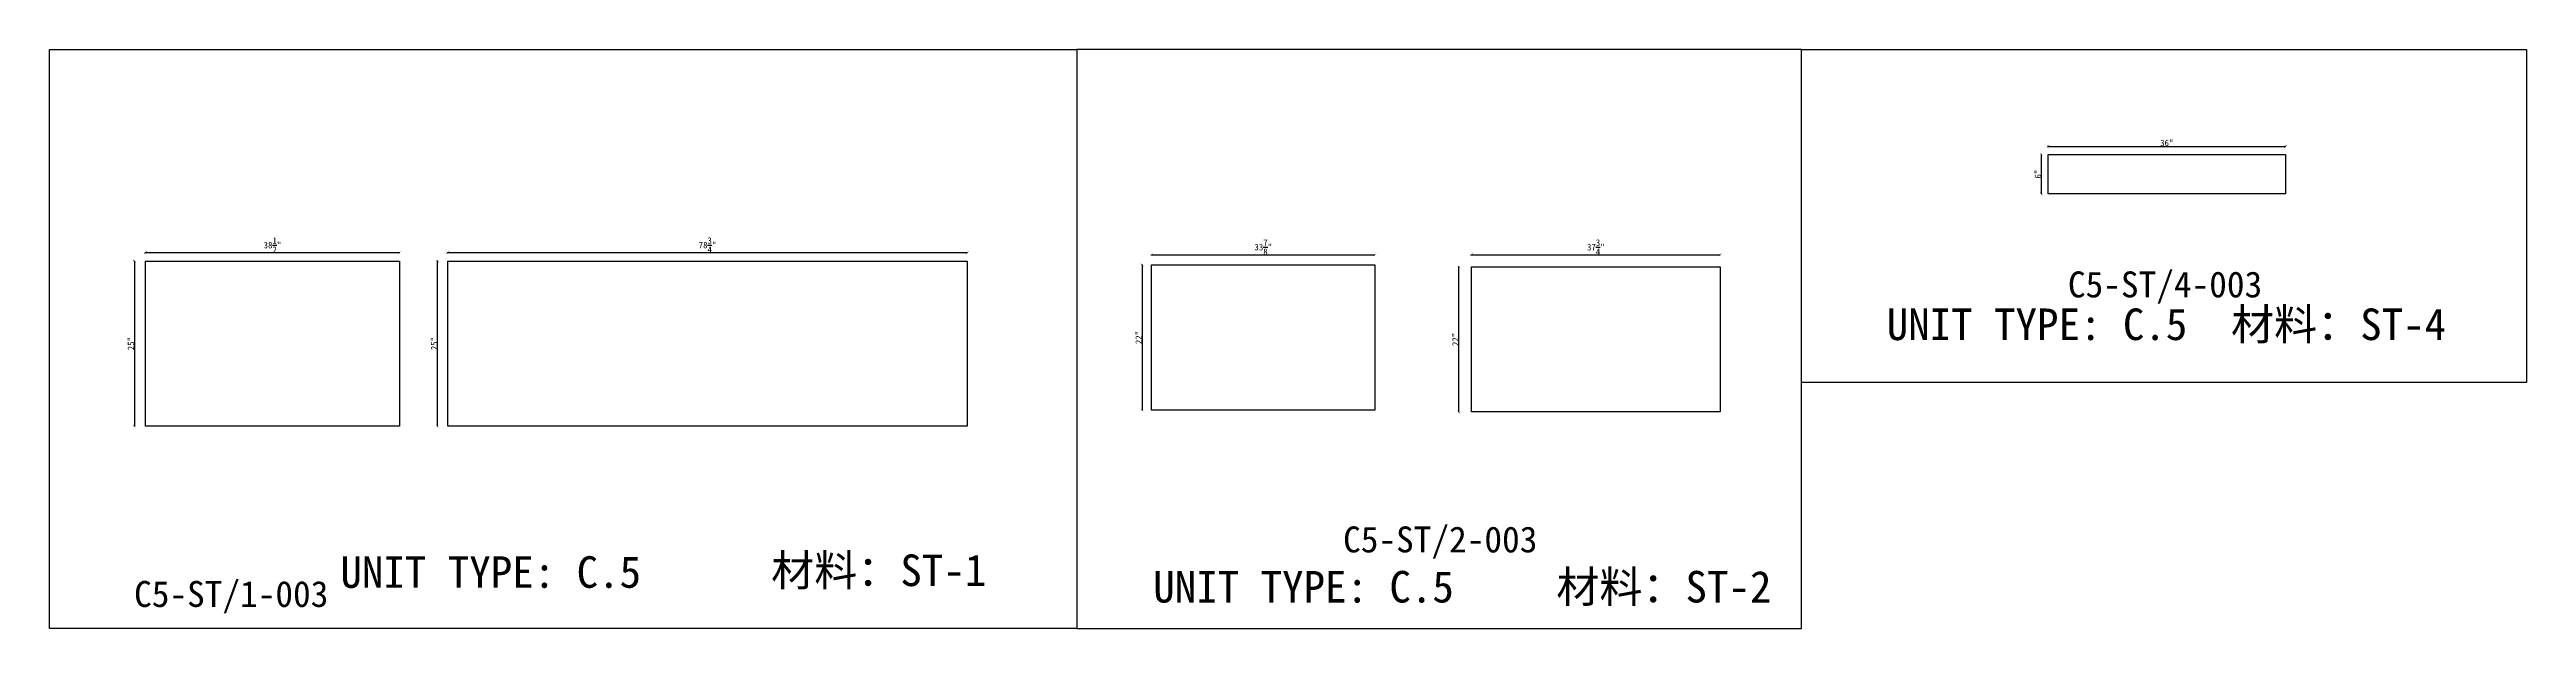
# Model space of a CAD drawing. Header units: millimetres. Extents: x -46966 to 138077, y -48408 to 2116.
# Drawn here: x 79067 to 88608, y -7223 to -4994 of the extents above; entities that cross this region are included whole.
import ezdxf
from ezdxf.enums import TextEntityAlignment as Align

# ---------------------------------------------------------------- set-up
doc = ezdxf.new("R2010")
doc.units = ezdxf.units.MM
doc.layers.add('PART_NUMBER', color=3, linetype='Continuous')
doc.styles.add('样式 1', font='')
doc.styles.get('样式 1').set_extended_font_data('NSimSun')
doc.dimstyles.new('副本 ISO-25', dxfattribs={"dimtxt": 25, "dimasz": 10, "dimexe": 1.5, "dimexo": 0.5, "dimtad": 1, "dimlfac": 0.03937, "dimlunit": 5, "dimtxsty": '样式 1', "dimblk": 'ARCHTICK', "dimcen": 2.5, "dimclrd": 256, "dimclrt": 1, "dimazin": 3, "dimtfac": 1, "dimtmove": 0, "dimatfit": 3, "dimfxlon": 1})

msp = doc.modelspace()

# ---------------------------------------------------------------- texts
at = {"style": '样式 1'}
for s, p in [('UNIT TYPE: C.5', (86143.707, -6112.473)), ('材料：ST-4', (87469.988, -6112.473)), ('UNIT TYPE: C.5', (80187.758, -7066.604)), ('材料：ST-1', (81847.044, -7059.949)), ('UNIT TYPE: C.5', (83318.532, -7123.278)), ('材料：ST-2', (84871.257, -7123.278))]:
    msp.add_text(s, height=121.5865, dxfattribs=at).set_placement(p)
at = {"layer": 'PART_NUMBER', "color": 3, "style": '样式 1'}
for s, p in [('C5-ST/4-003', (87215.943, -5898.146)), ('C5-ST/2-003', (84424.069, -6880.315)), ('C5-ST/1-003', (79767.187, -7090.315))]:
    msp.add_text(s, height=100, dxfattribs=at).set_placement(p, align=Align.MIDDLE_CENTER)

# ---------------------------------------------------------------- blocks, each defined once
blk = doc.blocks.new('_ArchTick')
at = {"color": 0, "linetype": 'ByBlock', "const_width": 0.15}
blk.add_lwpolyline([(-0.5, -0.5), (0.5, 0.5)], dxfattribs=at)
blk = doc.blocks.new('*D1129')
at = {"color": 0, "lineweight": -2, "transparency": 16777216}
for p, q in [((79436.9, -5776.8), (79436.9, -5774.3)), ((80414.8, -5776.8), (80414.8, -5774.3))]:
    blk.add_line(p, q, dxfattribs=at)
at = {"lineweight": -2, "transparency": 16777216}
blk.add_line((79436.9, -5775.8), (80414.8, -5775.8), dxfattribs=at)
at = {"layer": 'Defpoints', "color": 0, "transparency": 16777216}
for p in [(79436.9, -5808.5), (80414.8, -5775.8), (80414.8, -5808.5)]:
    blk.add_point(p, dxfattribs=at)
at = {"lineweight": -2, "transparency": 16777216, "xscale": 10, "yscale": 10, "zscale": 10, "rotation": 180}
blk.add_blockref('_ArchTick', (79436.9, -5775.8), dxfattribs=at)
at = {"lineweight": -2, "transparency": 16777216, "xscale": 10, "yscale": 10, "zscale": 10}
blk.add_blockref('_ArchTick', (80414.8, -5775.8), dxfattribs=at)
at = {"color": 1, "transparency": 16777216, "insert": (79925.9, -5746.8), "char_height": 25, "attachment_point": 5, "style": '样式 1'}
blk.add_mtext('\\A1;38{\\H1x;\\S1/2;}"', dxfattribs=at)
blk = doc.blocks.new('*D1130')
at = {"color": 0, "lineweight": -2, "transparency": 16777216}
for p, q in [((79395, -5808.5), (79392.5, -5808.5)), ((79395, -6443.5), (79392.5, -6443.5))]:
    blk.add_line(p, q, dxfattribs=at)
at = {"lineweight": -2, "transparency": 16777216}
blk.add_line((79394, -5808.5), (79394, -6443.5), dxfattribs=at)
at = {"layer": 'Defpoints', "color": 0, "transparency": 16777216}
for p in [(79436.9, -5808.5), (79394, -6443.5), (79436.9, -6443.5)]:
    blk.add_point(p, dxfattribs=at)
at = {"lineweight": -2, "transparency": 16777216, "xscale": 10, "yscale": 10, "zscale": 10}
for p, rotation in [((79394, -5808.5), 90), ((79394, -6443.5), 270)]:
    blk.add_blockref('_ArchTick', p, dxfattribs=dict(at, rotation=rotation))
at = {"color": 1, "transparency": 16777216, "insert": (79380.8, -6126), "char_height": 25, "attachment_point": 5, "rotation": 90, "style": '样式 1'}
blk.add_mtext('\\A1;25"', dxfattribs=at)
blk = doc.blocks.new('*D1131')
at = {"color": 0, "lineweight": -2, "transparency": 16777216}
for p, q in [((80601.6, -5776.8), (80601.6, -5774.3)), ((82601.8, -5776.8), (82601.8, -5774.3))]:
    blk.add_line(p, q, dxfattribs=at)
at = {"lineweight": -2, "transparency": 16777216}
blk.add_line((80601.6, -5775.8), (82601.8, -5775.8), dxfattribs=at)
at = {"layer": 'Defpoints', "color": 0, "transparency": 16777216}
for p in [(80601.6, -5808.5), (82601.8, -5775.8), (82601.8, -5808.5)]:
    blk.add_point(p, dxfattribs=at)
at = {"lineweight": -2, "transparency": 16777216, "xscale": 10, "yscale": 10, "zscale": 10, "rotation": 180}
blk.add_blockref('_ArchTick', (80601.6, -5775.8), dxfattribs=at)
at = {"lineweight": -2, "transparency": 16777216, "xscale": 10, "yscale": 10, "zscale": 10}
blk.add_blockref('_ArchTick', (82601.8, -5775.8), dxfattribs=at)
at = {"color": 1, "transparency": 16777216, "insert": (81601.7, -5746.7), "char_height": 25, "attachment_point": 5, "style": '样式 1'}
blk.add_mtext('\\A1;78{\\H1x;\\S3/4;}"', dxfattribs=at)
blk = doc.blocks.new('*D1132')
at = {"color": 0, "lineweight": -2, "transparency": 16777216}
for p, q in [((80563.2, -5808.5), (80560.7, -5808.5)), ((80563.2, -6443.5), (80560.7, -6443.5))]:
    blk.add_line(p, q, dxfattribs=at)
at = {"lineweight": -2, "transparency": 16777216}
blk.add_line((80562.2, -6443.5), (80562.2, -5808.5), dxfattribs=at)
at = {"layer": 'Defpoints', "color": 0, "transparency": 16777216}
for p in [(80562.2, -5808.5), (80601.6, -5808.5), (80601.6, -6443.5)]:
    blk.add_point(p, dxfattribs=at)
at = {"lineweight": -2, "transparency": 16777216, "xscale": 10, "yscale": 10, "zscale": 10}
for p, rotation in [((80562.2, -5808.5), 90), ((80562.2, -6443.5), 270)]:
    blk.add_blockref('_ArchTick', p, dxfattribs=dict(at, rotation=rotation))
at = {"color": 1, "transparency": 16777216, "insert": (80549.1, -6126), "char_height": 25, "attachment_point": 5, "rotation": 90, "style": '样式 1'}
blk.add_mtext('\\A1;25"', dxfattribs=at)
blk = doc.blocks.new('*D1133')
at = {"color": 0, "lineweight": -2, "transparency": 16777216}
for p, q in [((83312.1, -5784.8), (83312.1, -5782.3)), ((84172.6, -5784.8), (84172.6, -5782.3))]:
    blk.add_line(p, q, dxfattribs=at)
at = {"lineweight": -2, "transparency": 16777216}
blk.add_line((83312.1, -5783.8), (84172.6, -5783.8), dxfattribs=at)
at = {"layer": 'Defpoints', "color": 0, "transparency": 16777216}
for p in [(84172.6, -5783.8), (83312.1, -5823.3), (84172.6, -5823.3)]:
    blk.add_point(p, dxfattribs=at)
at = {"lineweight": -2, "transparency": 16777216, "xscale": 10, "yscale": 10, "zscale": 10, "rotation": 180}
blk.add_blockref('_ArchTick', (83312.1, -5783.8), dxfattribs=at)
at = {"lineweight": -2, "transparency": 16777216, "xscale": 10, "yscale": 10, "zscale": 10}
blk.add_blockref('_ArchTick', (84172.6, -5783.8), dxfattribs=at)
at = {"color": 1, "transparency": 16777216, "insert": (83742.4, -5754.7), "char_height": 25, "attachment_point": 5, "style": '样式 1'}
blk.add_mtext('\\A1;33{\\H1x;\\S7/8;}"', dxfattribs=at)
blk = doc.blocks.new('*D1134')
at = {"color": 0, "lineweight": -2, "transparency": 16777216}
for p, q in [((83276.5, -5823.3), (83274, -5823.3)), ((83276.5, -6382.1), (83274, -6382.1))]:
    blk.add_line(p, q, dxfattribs=at)
at = {"lineweight": -2, "transparency": 16777216}
blk.add_line((83275.5, -5823.3), (83275.5, -6382.1), dxfattribs=at)
at = {"layer": 'Defpoints', "color": 0, "transparency": 16777216}
for p in [(83312.1, -5823.3), (83275.5, -6382.1), (83312.1, -6382.1)]:
    blk.add_point(p, dxfattribs=at)
at = {"lineweight": -2, "transparency": 16777216, "xscale": 10, "yscale": 10, "zscale": 10}
for p, rotation in [((83275.5, -5823.3), 90), ((83275.5, -6382.1), 270)]:
    blk.add_blockref('_ArchTick', p, dxfattribs=dict(at, rotation=rotation))
at = {"color": 1, "transparency": 16777216, "insert": (83262.4, -6102.7), "char_height": 25, "attachment_point": 5, "rotation": 90, "style": '样式 1'}
blk.add_mtext('\\A1;22"', dxfattribs=at)
blk = doc.blocks.new('*D1135')
at = {"color": 0, "lineweight": -2, "transparency": 16777216}
for p, q in [((84543.9, -5784.8), (84543.9, -5782.3)), ((85502.8, -5784.8), (85502.8, -5782.3))]:
    blk.add_line(p, q, dxfattribs=at)
at = {"lineweight": -2, "transparency": 16777216}
blk.add_line((84543.9, -5783.8), (85502.8, -5783.8), dxfattribs=at)
at = {"layer": 'Defpoints', "color": 0, "transparency": 16777216}
for p in [(85502.8, -5783.8), (84543.9, -5830.7), (85502.8, -5830.7)]:
    blk.add_point(p, dxfattribs=at)
at = {"lineweight": -2, "transparency": 16777216, "xscale": 10, "yscale": 10, "zscale": 10, "rotation": 180}
blk.add_blockref('_ArchTick', (84543.9, -5783.8), dxfattribs=at)
at = {"lineweight": -2, "transparency": 16777216, "xscale": 10, "yscale": 10, "zscale": 10}
blk.add_blockref('_ArchTick', (85502.8, -5783.8), dxfattribs=at)
at = {"color": 1, "transparency": 16777216, "insert": (85023.4, -5754.7), "char_height": 25, "attachment_point": 5, "style": '样式 1'}
blk.add_mtext('\\A1;37{\\H1x;\\S3/4;}"', dxfattribs=at)
blk = doc.blocks.new('*D1136')
at = {"color": 0, "lineweight": -2, "transparency": 16777216}
for p, q in [((84496.8, -5830.7), (84494.3, -5830.7)), ((84496.8, -6389.5), (84494.3, -6389.5))]:
    blk.add_line(p, q, dxfattribs=at)
at = {"lineweight": -2, "transparency": 16777216}
blk.add_line((84495.8, -6389.5), (84495.8, -5830.7), dxfattribs=at)
at = {"layer": 'Defpoints', "color": 0, "transparency": 16777216}
for p in [(84495.8, -5830.7), (84543.9, -5830.7), (84543.9, -6389.5)]:
    blk.add_point(p, dxfattribs=at)
at = {"lineweight": -2, "transparency": 16777216, "xscale": 10, "yscale": 10, "zscale": 10}
for p, rotation in [((84495.8, -5830.7), 90), ((84495.8, -6389.5), 270)]:
    blk.add_blockref('_ArchTick', p, dxfattribs=dict(at, rotation=rotation))
at = {"color": 1, "transparency": 16777216, "insert": (84482.7, -6110.1), "char_height": 25, "attachment_point": 5, "rotation": 90, "style": '样式 1'}
blk.add_mtext('\\A1;22"', dxfattribs=at)
blk = doc.blocks.new('*D1137')
at = {"color": 0, "lineweight": -2, "transparency": 16777216}
for p, q in [((86765.4, -5367.5), (86765.4, -5365)), ((87679.8, -5367.5), (87679.8, -5365))]:
    blk.add_line(p, q, dxfattribs=at)
at = {"lineweight": -2, "transparency": 16777216}
blk.add_line((86765.4, -5366.5), (87679.8, -5366.5), dxfattribs=at)
at = {"layer": 'Defpoints', "color": 0, "transparency": 16777216}
for p in [(86765.4, -5397.3), (87679.8, -5366.5), (87679.8, -5397.3)]:
    blk.add_point(p, dxfattribs=at)
at = {"lineweight": -2, "transparency": 16777216, "xscale": 10, "yscale": 10, "zscale": 10, "rotation": 180}
blk.add_blockref('_ArchTick', (86765.4, -5366.5), dxfattribs=at)
at = {"lineweight": -2, "transparency": 16777216, "xscale": 10, "yscale": 10, "zscale": 10}
blk.add_blockref('_ArchTick', (87679.8, -5366.5), dxfattribs=at)
at = {"color": 1, "transparency": 16777216, "insert": (87222.6, -5353.4), "char_height": 25, "attachment_point": 5, "style": '样式 1'}
blk.add_mtext('\\A1;36"', dxfattribs=at)
blk = doc.blocks.new('*D1561')
at = {"color": 0, "lineweight": -2, "transparency": 16777216}
for p, q in [((86740.6, -5397.3), (86738.1, -5397.3)), ((86740.6, -5549.7), (86738.1, -5549.7))]:
    blk.add_line(p, q, dxfattribs=at)
at = {"lineweight": -2, "transparency": 16777216}
blk.add_line((86739.6, -5549.7), (86739.6, -5397.3), dxfattribs=at)
at = {"layer": 'Defpoints', "color": 0, "transparency": 16777216}
for p in [(86739.6, -5397.3), (86765.4, -5397.3), (86765.4, -5549.7)]:
    blk.add_point(p, dxfattribs=at)
at = {"lineweight": -2, "transparency": 16777216, "xscale": 10, "yscale": 10, "zscale": 10}
for p, rotation in [((86739.6, -5397.3), 90), ((86739.6, -5549.7), 270)]:
    blk.add_blockref('_ArchTick', p, dxfattribs=dict(at, rotation=rotation))
at = {"color": 1, "transparency": 16777216, "insert": (86726.4, -5473.5), "char_height": 25, "attachment_point": 5, "rotation": 90, "style": '样式 1'}
blk.add_mtext('\\A1;6"', dxfattribs=at)

# ---------------------------------------------------------------- dimensions: what is measured, and where the dimension line sits
for base, p1, p2, picture, middle in [((87679.799, -5366.48), (86765.399, -5397.316), (87679.799, -5397.316), '*D1137', (87222.599, -5353.355)), ((80414.823, -5775.791), (79436.923, -5808.466), (80414.823, -5808.466), '*D1129', (79925.873, -5746.768)), ((82601.827, -5775.791), (80601.577, -5808.466), (82601.827, -5808.466), '*D1131', (81601.702, -5746.698)), ((84172.568, -5783.829), (83312.143, -5823.256), (84172.568, -5823.256), '*D1133', (83742.355, -5754.736)), ((85502.78, -5783.829), (84543.93, -5830.686), (85502.78, -5830.686), '*D1135', (85023.355, -5754.736))]:
    dim = msp.add_linear_dim(base=base, p1=p1, p2=p2, dimstyle='副本 ISO-25')
    dim.commit()
    dim.dimension.update_dxf_attribs({"geometry": picture, "text_midpoint": middle})
for base, p1, p2, picture, middle in [((86739.564, -5397.316), (86765.399, -5549.716), (86765.399, -5397.316), '*D1561', (86726.439, -5473.516)), ((79393.969, -6443.466), (79436.923, -5808.466), (79436.923, -6443.466), '*D1130', (79380.844, -6125.966)), ((80562.221, -5808.466), (80601.577, -6443.466), (80601.577, -5808.466), '*D1132', (80549.096, -6125.966)), ((83275.496, -6382.056), (83312.143, -5823.256), (83312.143, -6382.056), '*D1134', (83262.371, -6102.656)), ((84495.821, -5830.686), (84543.93, -6389.486), (84543.93, -5830.686), '*D1136', (84482.696, -6110.086))]:
    dim = msp.add_linear_dim(base=base, p1=p1, p2=p2, angle=90, dimstyle='副本 ISO-25')
    dim.commit()
    dim.dimension.update_dxf_attribs({"geometry": picture, "text_midpoint": middle})

# ---------------------------------------------------------------- linework, layer by layer
at = {"color": 1}
for points in [[(79067.324, -4993.579), (83024.205, -4993.579), (83024.205, -7223.146), (79067.324, -7223.146)], [(83024.205, -7223.146), (85816.08, -7223.146), (85816.08, -4993.579), (83024.205, -4993.579)], [(85816.08, -4993.579), (88607.954, -4993.579), (88607.954, -6275.977), (85816.08, -6275.977)]]:
    msp.add_lwpolyline(points, close=True, dxfattribs=at)
for points in [[(86765.399, -5397.316), (87679.799, -5397.316), (87679.799, -5549.716), (86765.399, -5549.716)], [(79436.923, -5808.466), (80414.823, -5808.466), (80414.823, -6443.466), (79436.923, -6443.466)], [(80601.577, -5808.466), (82601.827, -5808.466), (82601.827, -6443.466), (80601.577, -6443.466)], [(83312.143, -5823.256), (84172.568, -5823.256), (84172.568, -6382.056), (83312.143, -6382.056)], [(84543.93, -5830.686), (85502.78, -5830.686), (85502.78, -6389.486), (84543.93, -6389.486)]]:
    msp.add_lwpolyline(points, close=True)

msp.set_redraw_order([(e.dxf.handle, doc.entitydb.next_handle()) for e in msp.query("TEXT MTEXT ATTDEF DIMENSION ARC_DIMENSION")])  # texts and dimensions are drawn at this point

doc.saveas('drawing.dxf')
